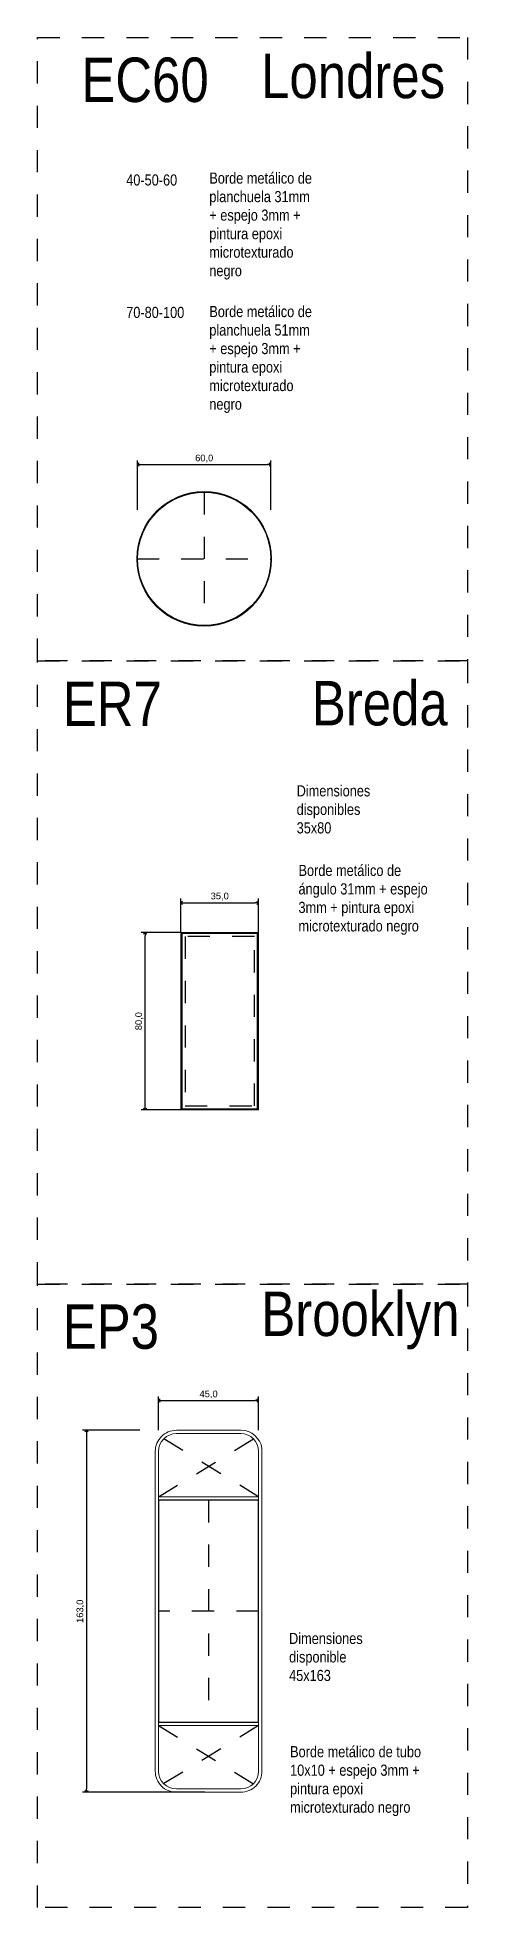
# Model space of a CAD drawing. Header units: millimetres. Extents: x 9178.3 to 9194.4, y -3701.7 to -3678.5.
# Drawn here: x 9192.52 to 9194.45, y -3689.72 to -3681.3 of the extents above; entities that cross this region are included whole.
import ezdxf

# ---------------------------------------------------------------- set-up
doc = ezdxf.new("R2010")
doc.units = ezdxf.units.MM
doc.header["$LTSCALE"] = 0.1
doc.linetypes.add('LÍNEAS_OCULTAS2', pattern=[4.7625, 3.175, -1.5875])
for name, color, linetype, lineweight in [('Carpinteria Perfil', 1, 'Continuous', 13), ('Carpinteris Madera', 72, 'Continuous', 9), ('TEXTO', 2, 'Continuous', 9)]:
    doc.layers.add(name, color=color, linetype=linetype, lineweight=lineweight)
for name, color, linetype in [('cotas', 251, 'Continuous'), ('Proyecciones', 40, 'LÍNEAS_OCULTAS2'), ('vidrio', 162, 'Continuous')]:
    doc.layers.add(name, color=color, linetype=linetype)
doc.styles.add('arial', font='arial.ttf')
doc.dimstyles.new('Copia(2) de 1.25', dxfattribs={"dimscale": 0.75, "dimtxt": 0.04, "dimasz": 0.02, "dimexe": 0.025, "dimexo": 0, "dimgap": 0.0125, "dimtad": 1, "dimdec": 1, "dimlfac": 100, "dimzin": 0, "dimtxsty": 'arial', "dimblk": 'OPEN90', "dimcen": 0.0125, "dimadec": 0, "dimazin": 0, "dimtm": 1e-09, "dimtfac": 1, "dimtdec": 1, "dimtofl": 0, "dimtmove": 0, "dimatfit": 3, "dimldrblk": 'DOT', "dimfxl": 1, "dimtolj": 1, "dimtzin": 0, "dimarcsym": 0})

msp = doc.modelspace()

# ---------------------------------------------------------------- texts
at = {"layer": 'TEXTO', "attachment_point": 7}
for s, insert, char_height, width in [('{\\fArial Narrow|b0|i0|c0|p34;EC60}', (9192.7125, -3681.5893), 0.2, 0.018858), ('{\\fArial Narrow|b0|i0|c0|p34;Londres}', (9193.5208, -3681.5719), 0.2, 0.018858), ('{\\fArial Narrow|b0|i0|c0|p34;40-50-60}', (9192.9143, -3681.9633), 0.05, 0.004714), ('{\\fArial Narrow|b0|i0|c0|p34;Borde metálico de planchuela 31mm + espejo 3mm + pintura epoxi microtexturado negro}', (9193.288, -3682.386), 0.05, 0.475798), ('{\\fArial Narrow|b0|i0|c0|p34;70-80-100}', (9192.9143, -3682.5598), 0.05, 0.004714), ('{\\fArial Narrow|b0|i0|c0|p34;Borde metálico de planchuela 51mm + espejo 3mm + pintura epoxi microtexturado negro}', (9193.288, -3682.9869), 0.05, 0.475798), ('{\\fArial Narrow|b0|i0|c0|p34;ER7}', (9192.6287, -3684.3968), 0.2, 0.018858), ('{\\fArial Narrow|b0|i0|c0|p34;Breda}', (9193.749, -3684.3968), 0.2, 0.018858), ('{\\fArial Narrow|b0|i0|c0|p34;Dimensiones disponibles\\P35x80}', (9193.6809, -3684.881), 0.05, 0.004714), ('{\\fArial Narrow|b0|i0|c0|p34;Borde metálico de ángulo 31mm + espejo 3mm + pintura epoxi microtexturado negro}', (9193.6891, -3685.337), 0.05, 0.615795), ('{\\fArial Narrow|b0|i0|c0|p34;Brooklyn}', (9193.5219, -3687.2042), 0.2, 0.040297), ('{\\fArial Narrow|b0|i0|c0|p34;EP3}', (9192.6287, -3687.2042), 0.2, 0.018858), ('{\\fArial Narrow|b0|i0|c0|p34;Dimensiones disponible\\P45x163}', (9193.6468, -3688.6981), 0.05, 0.004714), ('{\\fArial Narrow|b0|i0|c0|p34;Borde metálico de tubo 10x10 + espejo 3mm + pintura epoxi microtexturado negro}', (9193.6514, -3689.3059), 0.05, 0.615795)]:
    msp.add_mtext(s, dxfattribs=dict(at, insert=insert, char_height=char_height, width=width))

# ---------------------------------------------------------------- blocks, each defined once
blk = doc.blocks.new('_Open90')
at = {"color": 0, "linetype": 'ByBlock', "lineweight": -2}
for p, q in [((0, 0), (-1, 0)), ((-0.5, 0.5), (0, 0)), ((0, 0), (-0.5, -0.5))]:
    blk.add_line(p, q, dxfattribs=at)
blk = doc.blocks.new('*D2441')
at = {"layer": 'cotas', "color": 0, "lineweight": -2, "ltscale": 0.01, "transparency": 16777216}
for p, q in [((9193.0599, -3687.5684), (9193.0599, -3687.416)), ((9193.0749, -3687.4348), (9193.4949, -3687.4348)), ((9193.5099, -3687.5684), (9193.5099, -3687.416))]:
    blk.add_line(p, q, dxfattribs=at)
at = {"layer": 'Defpoints', "color": 0, "ltscale": 0.01, "transparency": 16777216}
for p in [(9193.5099, -3687.4348), (9193.0599, -3687.5684), (9193.5099, -3687.5684)]:
    blk.add_point(p, dxfattribs=at)
at = {"layer": 'cotas', "color": 0, "lineweight": -2, "ltscale": 0.01, "transparency": 16777216, "xscale": 0.015, "yscale": 0.015, "zscale": 0.015, "rotation": 180}
blk.add_blockref('_Open90', (9193.0599, -3687.4348), dxfattribs=at)
at = {"layer": 'cotas', "color": 0, "lineweight": -2, "ltscale": 0.01, "transparency": 16777216, "xscale": 0.015, "yscale": 0.015, "zscale": 0.015}
blk.add_blockref('_Open90', (9193.5099, -3687.4348), dxfattribs=at)
at = {"layer": 'cotas', "color": 0, "ltscale": 0.01, "transparency": 16777216, "insert": (9193.2849, -3687.4074), "char_height": 0.03, "attachment_point": 5, "style": 'arial'}
blk.add_mtext('\\A1;45,0', dxfattribs=at)
blk = doc.blocks.new('_DOT')
at = {"color": 0, "linetype": 'ByBlock'}
blk.add_line((-0.5, 0), (-1, 0), dxfattribs=at)
at = {"color": 0, "linetype": 'ByBlock', "const_width": 0.5}
blk.add_lwpolyline([(-0.25, 0, 1), (0.25, 0, 1)], format="xyb", close=True, dxfattribs=at)
blk = doc.blocks.new('*D2442')
at = {"layer": 'cotas', "color": 0, "lineweight": -2, "ltscale": 0.01, "transparency": 16777216}
for p, q in [((9192.9757, -3687.5684), (9192.7172, -3687.5684)), ((9192.736, -3687.5834), (9192.736, -3689.1834)), ((9193.2679, -3689.1984), (9192.7172, -3689.1984))]:
    blk.add_line(p, q, dxfattribs=at)
at = {"layer": 'Defpoints', "color": 0, "ltscale": 0.01, "transparency": 16777216}
for p in [(9192.9757, -3687.5684), (9192.736, -3689.1984), (9193.2679, -3689.1984)]:
    blk.add_point(p, dxfattribs=at)
at = {"layer": 'cotas', "color": 0, "lineweight": -2, "ltscale": 0.01, "transparency": 16777216, "xscale": 0.015, "yscale": 0.015, "zscale": 0.015}
for p, rotation in [((9192.736, -3687.5684), 90), ((9192.736, -3689.1984), 270)]:
    blk.add_blockref('_Open90', p, dxfattribs=dict(at, rotation=rotation))
at = {"layer": 'cotas', "color": 0, "ltscale": 0.01, "transparency": 16777216, "insert": (9192.7086, -3688.3834), "char_height": 0.03, "attachment_point": 5, "rotation": 90, "style": 'arial'}
blk.add_mtext('\\A1;163,0', dxfattribs=at)
blk = doc.blocks.new('*D2487')
at = {"layer": 'cotas', "color": 0, "lineweight": -2, "ltscale": 0.01, "transparency": 16777216}
for p, q in [((9193.1599, -3685.3259), (9193.1599, -3685.1736)), ((9193.1749, -3685.1923), (9193.4949, -3685.1923)), ((9193.5099, -3685.3259), (9193.5099, -3685.1736))]:
    blk.add_line(p, q, dxfattribs=at)
at = {"layer": 'Defpoints', "color": 0, "ltscale": 0.01, "transparency": 16777216}
for p in [(9193.5099, -3685.1923), (9193.1599, -3685.3259), (9193.5099, -3685.3259)]:
    blk.add_point(p, dxfattribs=at)
at = {"layer": 'cotas', "color": 0, "lineweight": -2, "ltscale": 0.01, "transparency": 16777216, "xscale": 0.015, "yscale": 0.015, "zscale": 0.015, "rotation": 180}
blk.add_blockref('_Open90', (9193.1599, -3685.1923), dxfattribs=at)
at = {"layer": 'cotas', "color": 0, "lineweight": -2, "ltscale": 0.01, "transparency": 16777216, "xscale": 0.015, "yscale": 0.015, "zscale": 0.015}
blk.add_blockref('_Open90', (9193.5099, -3685.1923), dxfattribs=at)
at = {"layer": 'cotas', "color": 0, "ltscale": 0.01, "transparency": 16777216, "insert": (9193.3349, -3685.1649), "char_height": 0.03, "attachment_point": 5, "style": 'arial'}
blk.add_mtext('\\A1;35,0', dxfattribs=at)
blk = doc.blocks.new('*D2488')
at = {"layer": 'cotas', "color": 0, "lineweight": -2, "ltscale": 0.01, "transparency": 16777216}
for p, q in [((9193.1599, -3685.3259), (9192.9814, -3685.3259)), ((9193.0002, -3686.1109), (9193.0002, -3685.3409)), ((9193.1599, -3686.1259), (9192.9814, -3686.1259))]:
    blk.add_line(p, q, dxfattribs=at)
at = {"layer": 'Defpoints', "color": 0, "ltscale": 0.01, "transparency": 16777216}
for p in [(9193.0002, -3685.3259), (9193.1599, -3685.3259), (9193.1599, -3686.1259)]:
    blk.add_point(p, dxfattribs=at)
at = {"layer": 'cotas', "color": 0, "lineweight": -2, "ltscale": 0.01, "transparency": 16777216, "xscale": 0.015, "yscale": 0.015, "zscale": 0.015}
for p, rotation in [((9193.0002, -3685.3259), 90), ((9193.0002, -3686.1259), 270)]:
    blk.add_blockref('_Open90', p, dxfattribs=dict(at, rotation=rotation))
at = {"layer": 'cotas', "color": 0, "ltscale": 0.01, "transparency": 16777216, "insert": (9192.9728, -3685.7259), "char_height": 0.03, "attachment_point": 5, "rotation": 90, "style": 'arial'}
blk.add_mtext('\\A1;80,0', dxfattribs=at)
blk = doc.blocks.new('*D2489')
at = {"layer": 'cotas', "color": 0, "lineweight": -2, "ltscale": 0.01, "transparency": 16777216}
for p, q in [((9192.9651, -3683.4225), (9192.9651, -3683.2009)), ((9192.9801, -3683.2196), (9193.5501, -3683.2196)), ((9193.5651, -3683.4225), (9193.5651, -3683.2009))]:
    blk.add_line(p, q, dxfattribs=at)
at = {"layer": 'Defpoints', "color": 0, "ltscale": 0.01, "transparency": 16777216}
for p in [(9193.5651, -3683.2196), (9192.9651, -3683.4225), (9193.5651, -3683.4225)]:
    blk.add_point(p, dxfattribs=at)
at = {"layer": 'cotas', "color": 0, "lineweight": -2, "ltscale": 0.01, "transparency": 16777216, "xscale": 0.015, "yscale": 0.015, "zscale": 0.015, "rotation": 180}
blk.add_blockref('_Open90', (9192.9651, -3683.2196), dxfattribs=at)
at = {"layer": 'cotas', "color": 0, "lineweight": -2, "ltscale": 0.01, "transparency": 16777216, "xscale": 0.015, "yscale": 0.015, "zscale": 0.015}
blk.add_blockref('_Open90', (9193.5651, -3683.2196), dxfattribs=at)
at = {"layer": 'cotas', "color": 0, "ltscale": 0.01, "transparency": 16777216, "insert": (9193.2651, -3683.1922), "char_height": 0.03, "attachment_point": 5, "style": 'arial'}
blk.add_mtext('\\A1;60,0', dxfattribs=at)

# ---------------------------------------------------------------- dimensions: what is measured, and where the dimension line sits
at = {"layer": 'cotas', "ltscale": 0.01}
for base, p1, p2, picture, middle in [((9193.5651, -3683.2196), (9192.9651, -3683.4225), (9193.5651, -3683.4225), '*D2489', (9193.2651, -3683.1922)), ((9193.5099, -3685.1923), (9193.1599, -3685.3259), (9193.5099, -3685.3259), '*D2487', (9193.3349, -3685.1649)), ((9193.5099, -3687.4348), (9193.0599, -3687.5684), (9193.5099, -3687.5684), '*D2441', (9193.2849, -3687.4074))]:
    dim = msp.add_linear_dim(base=base, p1=p1, p2=p2, dimstyle='Copia(2) de 1.25', dxfattribs=at)
    dim.commit()
    dim.dimension.update_dxf_attribs({"geometry": picture, "text_midpoint": middle})
for base, p1, p2, angle, picture, middle in [((9193.0002, -3685.3259), (9193.1599, -3686.1259), (9193.1599, -3685.3259), 90, '*D2488', (9192.9728, -3685.7259)), ((9192.736, -3689.1984), (9192.9757, -3687.5684), (9193.2679, -3689.1984), 270, '*D2442', (9192.7086, -3688.3834))]:
    dim = msp.add_linear_dim(base=base, p1=p1, p2=p2, angle=angle, dimstyle='Copia(2) de 1.25', dxfattribs=at)
    dim.commit()
    dim.dimension.update_dxf_attribs({"geometry": picture, "text_midpoint": middle})

# ---------------------------------------------------------------- linework, layer by layer
at = {"layer": 'Carpinteria Perfil', "ltscale": 0.1}
for p, q in [((9193.1399, -3687.5834), (9193.4299, -3687.5834)), ((9193.0599, -3687.8834), (9193.0599, -3687.6634)), ((9193.5099, -3687.6634), (9193.5099, -3687.8834)), ((9193.0599, -3688.8834), (9193.0599, -3689.1034)), ((9193.5099, -3689.1034), (9193.5099, -3688.8834)), ((9193.1399, -3689.1834), (9193.4299, -3689.1834))]:
    msp.add_line(p, q, dxfattribs=at)
for points in [[(9193.5099, -3686.1259), (9193.5099, -3685.3259), (9193.1599, -3685.3259), (9193.1599, -3686.1259)], [(9193.5069, -3686.1229), (9193.5069, -3685.3289), (9193.1629, -3685.3289), (9193.1629, -3686.1229)]]:
    msp.add_lwpolyline(points, close=True, dxfattribs=at)
msp.add_lwpolyline([(9193.1399, -3687.5684), (9193.4299, -3687.5684, -0.368162), (9193.5249, -3687.6493), (9193.5249, -3689.1034, -0.414214), (9193.4299, -3689.1984), (9193.1399, -3689.1984, -0.414214), (9193.0449, -3689.1034), (9193.0449, -3687.6634, -0.414214)], format="xyb", close=True, dxfattribs=at)
for points in [[(9193.0599, -3687.8684), (9193.5099, -3687.8684)], [(9193.0599, -3688.8984), (9193.5099, -3688.8984)]]:
    msp.add_lwpolyline(points, dxfattribs=at)
for centre, start, end in [((9193.1399, -3687.6634), 90, 180), ((9193.4299, -3687.6634), 0, 90), ((9193.1399, -3689.1034), 180, 270), ((9193.4299, -3689.1034), 270, 0)]:
    msp.add_arc(centre, 0.08, start, end, dxfattribs=at)
at = {"layer": 'Carpinteris Madera', "ltscale": 0.1}
msp.add_circle((9193.2651, -3683.644), 0.3032, dxfattribs=at)
at = {"layer": 'Proyecciones', "ltscale": 0.1}
for p, q in [((9193.0599, -3687.8684), (9193.4864, -3687.6068)), ((9193.5099, -3687.8684), (9193.0833, -3687.6068)), ((9193.0599, -3688.8984), (9193.4864, -3689.16)), ((9193.5099, -3688.8984), (9193.0833, -3689.16))]:
    msp.add_line(p, q, dxfattribs=at)
at = {"layer": 'Proyecciones', "color": 3, "ltscale": 0.1}
for points in [[(9192.5151, -3681.2955), (9194.4495, -3681.2955), (9194.4495, -3684.103), (9192.5151, -3684.103)], [(9192.5151, -3684.103), (9194.4495, -3684.103), (9194.4495, -3686.9105), (9192.5151, -3686.9105)], [(9192.5151, -3686.9105), (9194.4495, -3686.9105), (9194.4495, -3689.7179), (9192.5151, -3689.7179)]]:
    msp.add_lwpolyline(points, close=True, dxfattribs=at)
at = {"layer": 'Proyecciones', "color": 1, "ltscale": 0.1}
for points in [[(9193.2651, -3683.344), (9193.2651, -3683.944)], [(9192.9619, -3683.644), (9193.5651, -3683.644)], [(9193.2849, -3687.8834), (9193.2849, -3688.8834)], [(9193.5099, -3688.3834), (9193.0599, -3688.3834)]]:
    msp.add_lwpolyline(points, dxfattribs=at)
msp.add_lwpolyline([(9193.4909, -3686.1069), (9193.4909, -3685.3449), (9193.1789, -3685.3449), (9193.1789, -3686.1069)], close=True, dxfattribs=at)
at = {"layer": 'vidrio', "ltscale": 0.1}
for points in [[(9193.5049, -3686.1209), (9193.5049, -3685.3309), (9193.1649, -3685.3309), (9193.1649, -3686.1209)], [(9193.5099, -3688.8834), (9193.5099, -3687.8834), (9193.0599, -3687.8834), (9193.0599, -3688.8834)]]:
    msp.add_lwpolyline(points, close=True, dxfattribs=at)
msp.add_circle((9193.2651, -3683.644), 0.3, dxfattribs=at)

msp.set_redraw_order([(e.dxf.handle, doc.entitydb.next_handle()) for e in msp.query("TEXT MTEXT ATTDEF DIMENSION ARC_DIMENSION")])  # texts and dimensions are drawn at this point

doc.saveas('drawing.dxf')
